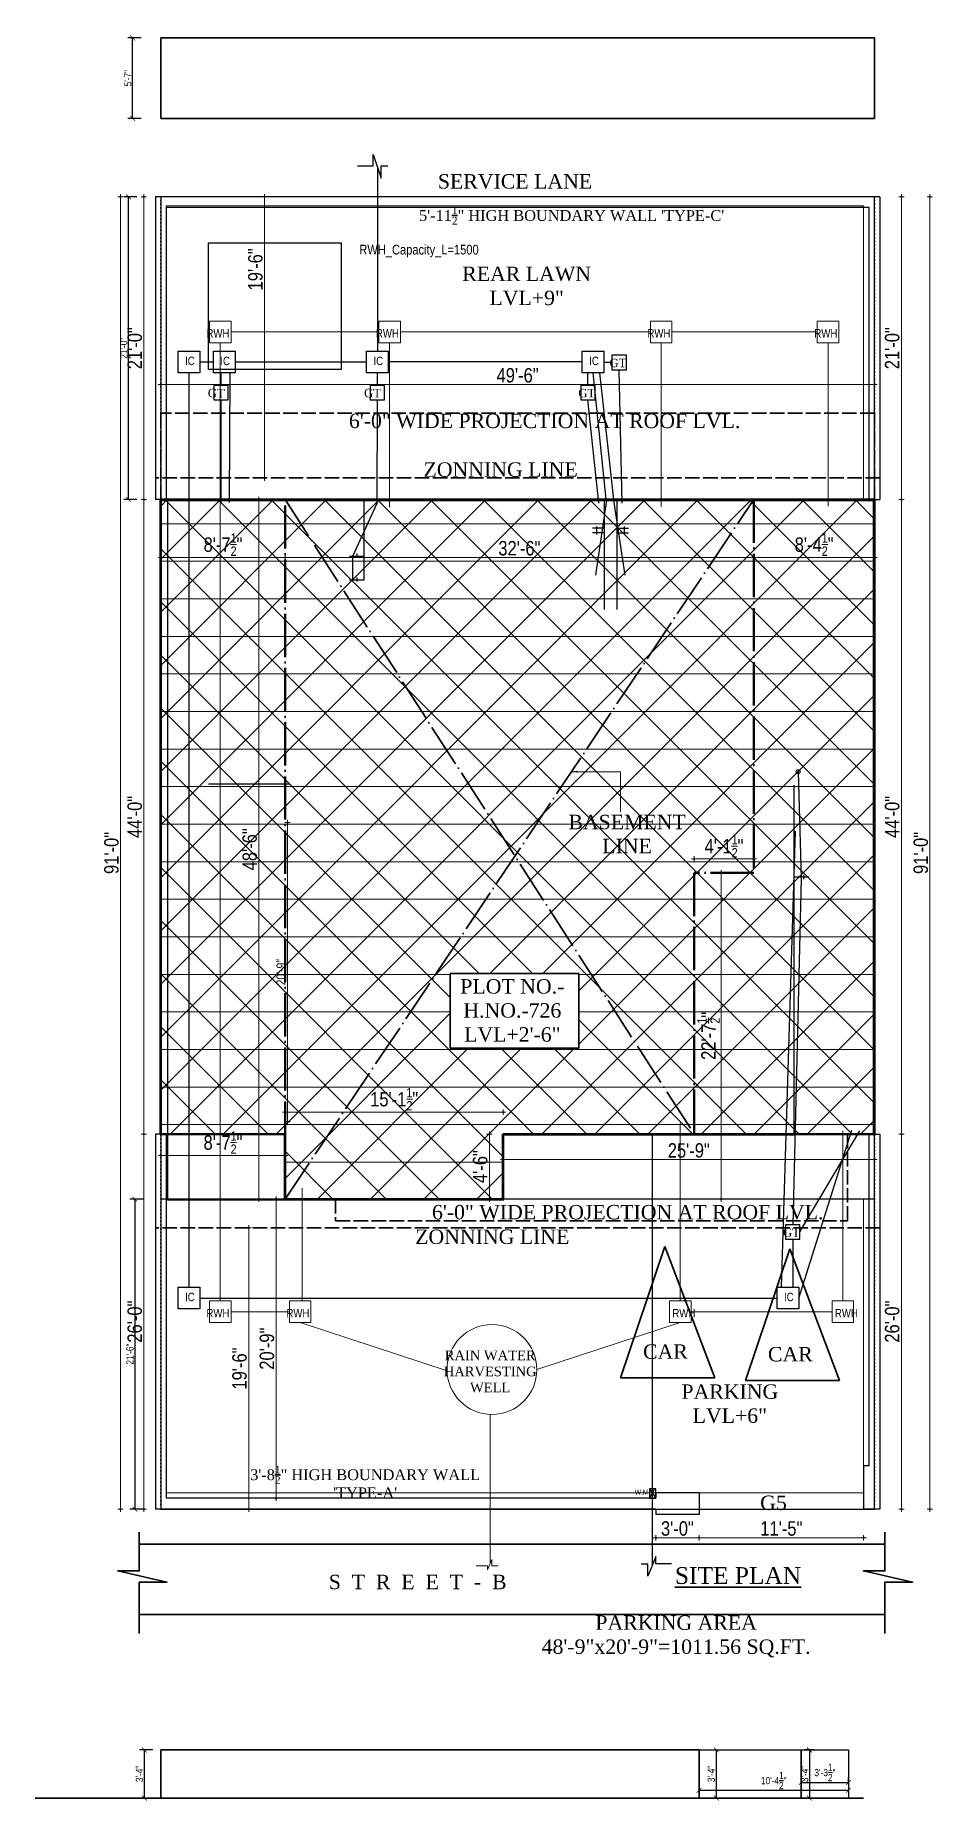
# Model space of a CAD drawing. Header units: feet. Extents: x 29269 to 32217, y -19918 to 20536.
# Drawn here: x 31471 to 32217, y -17451 to -15982 of the extents above; entities that cross this region are included whole.
import ezdxf

# ---------------------------------------------------------------- set-up
doc = ezdxf.new("R2010")
doc.units = ezdxf.units.FT
doc.header["$MEASUREMENT"] = 0
doc.header["$PDMODE"] = 2
for name, pattern in [('ACAD_ISO02W100', [15, 12, -3]), ('ACAD_ISO04W100', [30, 24, -3, 0, -3]), ('ACAD_ISO07W100', [3, 0, -3])]:
    doc.linetypes.add(name, pattern=pattern)
doc.layers.get('0').update_dxf_attribs({"lineweight": 30})
for name, color, linetype, plot in [('BLK_1_COVERED_AREA', 140, 'Continuous', False), ('BLK_1_LVL_0_BLDG_FOOT_PRINT', 1, 'Continuous', False), ('BLK_1_LVL_0_FRONT_SETBACK', 2, 'Continuous', False), ('BLK_1_LVL_0_REAR_SETBACK', 11, 'Continuous', False), ('COMPOUNDWALL', 4, 'Continuous', False), ('MAIN_GATE', 1, 'Continuous', False), ('PLOT_BOUNDARY', 70, 'Continuous', False), ('RWH', 4, 'Continuous', False)]:
    doc.layers.add(name, color=color, linetype=linetype, plot=plot)
for name, color, linetype, lineweight in [('D.DIM.', 191, 'Continuous', 5), ('DIM', 142, 'Continuous', 30), ('HATCH', 9, 'Continuous', 20), ('OPEN_PARKING', 7, 'Continuous', 0), ('plot line', 211, 'Continuous', 30), ('RWP', 220, 'Continuous', 30), ('STAIR', 82, 'Continuous', 30), ('TEXT', 150, 'Continuous', 30), ('WAII', 1, 'Continuous', 25), ('WALL', 10, 'Continuous', 30), ('WATER', 22, 'Continuous', 30), ('WICKET_GATE', 7, 'Continuous', 0)]:
    doc.layers.add(name, color=color, linetype=linetype, lineweight=lineweight)
doc.layers.add('P.HAELTH', color=221, linetype='Continuous')
doc.styles.add('25', font='arial.ttf', dxfattribs={"height": 125})
doc.styles.add('GURPREET', font='times.ttf')
doc.styles.add('ROMANS', font='arial.ttf', dxfattribs={"height": 8})
doc.styles.get("Standard").update_dxf_attribs({"font": 'ARIALN.TTF'})
doc.dimstyles.get("Standard").update_dxf_attribs({"dimtxt": 6, "dimasz": 4, "dimexe": 4, "dimexo": 4, "dimgap": 1, "dimtad": 1, "dimdec": 1, "dimzin": 3, "dimdsep": 46, "dimlunit": 4, "dimtxsty": 'Standard', "dimblk": 'ARCHTICK', "dimcen": 0.09, "dimadec": 0, "dimazin": 0, "dimtfac": 1.005, "dimtdec": 1, "dimtofl": 0, "dimtmove": 2, "dimatfit": 3, "dimfxl": 4, "dimfxlon": 1, "dimtolj": 1, "dimtzin": 0, "dimarcsym": 0})
doc.dimstyles.new('VINAY', dxfattribs={"dimtxt": 7.5, "dimasz": 0.5, "dimexe": 0.18, "dimexo": 0.0625, "dimgap": 1.5, "dimtad": 1, "dimdec": 1, "dimzin": 3, "dimdsep": 46, "dimlunit": 4, "dimtxsty": 'Standard', "dimblk": 'Dim Tick', "dimcen": 2, "dimse1": 1, "dimse2": 1, "dimclrd": 5, "dimclrt": 2, "dimadec": 0, "dimazin": 0, "dimtfac": 0.65, "dimtdec": 1, "dimtofl": 0, "dimtmove": 0, "dimatfit": 3, "dimfxl": 0.18, "dimtolj": 1, "dimtzin": 0, "dimlwd": 13, "dimarcsym": 0})

msp = doc.modelspace()

# ---------------------------------------------------------------- texts
at = {"layer": 'P.HAELTH', "char_height": 7, "width": 6.1186, "attachment_point": 9}
for s, insert in [('IC', (31603.24, -16256.85)), ('IC', (31632.6, -16256.85)), ('IC', (31760.06, -16256.85)), ('IC', (31939.62, -16256.85)), ('{\\fTimes New Roman|b0|i0|c0|p18;GT}', (31962.56, -16258.57)), ('{\\fTimes New Roman|b0|i0|c0|p18;GT}', (31628.26, -16283.63)), ('{\\fTimes New Roman|b0|i0|c0|p18;GT}', (31758.31, -16283.63)), ('{\\fTimes New Roman|b0|i0|c0|p18;GT}', (31936.61, -16283.63)), ('{\\fTimes New Roman|b0|i0|c0|p18;GT}', (32106.99, -16982.05)), ('IC', (31603.24, -17035.78)), ('IC', (32101.74, -17035.78))]:
    msp.add_mtext(s, dxfattribs=dict(at, insert=insert))
at = {"layer": 'RWH', "insert": (31740.28, -16156.64), "char_height": 8.0619, "attachment_point": 1}
msp.add_mtext_dynamic_manual_height_columns('RWH_Capacity_L=1500', width=1.3026, gutter_width=1.25, heights=[0], dxfattribs=at)
at = {"layer": 'RWP', "lineweight": 20, "char_height": 7, "width": 6.1186}
for insert, attachment_point in [((31613.02, -16233.8), 7), ((31754.06, -16233.8), 7), ((31980.02, -16233.8), 7), ((32118.98, -16233.8), 7), ((31613.02, -17049.15), 7), ((31679.56, -17049.15), 7), ((32019.93, -17049.15), 9), ((32155.2, -17049.15), 9)]:
    msp.add_mtext('RWH', dxfattribs=dict(at, insert=insert, attachment_point=attachment_point))
at = {"layer": 'RWP', "lineweight": 20, "insert": (31849.19, -17076.78), "char_height": 8, "width": 82.6032, "attachment_point": 2, "style": '25'}
msp.add_mtext('{\\fTimes New Roman|b0|i0|c0|p18;RAIN WATER HARVESTING WELL}', dxfattribs=at)
at = {"layer": 'TEXT', "style": 'GURPREET'}
for p in [(31789.15, -16349.69), (31782.22, -16988.04)]:
    msp.add_text(' ZONNING LINE', height=12, dxfattribs=at).set_placement(p)
at = {"layer": 'TEXT'}
for s, insert, char_height, width, attachment_point, style in [('{\\fTimes New Roman|b0|i0|c0|p18;SERVICE LANE}', (31869.85, -16097.85), 12, 196.6537, 2, 'ROMANS'), ('\\A1;{\\fTimes New Roman|b0|i0|c0|p18;\\W1;  5\'-11\\H0.7x;\\S1/2;\\H1.429x;" HIGH \\H0.9997x;BOUNDARY WALL \'TYPE-C\'}', (31913.56, -16124.7), 9, 284.0467, 2, 'ROMANS'), ('{\\fTimes New Roman|b0|i0|c0|p18;REAR LAWN\\PLVL+9"}', (31879.54, -16174.82), 12, 160.144, 2, 'ROMANS'), ('\\pi2.514;6\'-0" WIDE PROJECTION AT ROOF LVL.', (31729.08, -16297.16), 12, 343.8964, 1, 'GURPREET'), ('BASEMENT\\PLINE', (31963.11, -16630.94), 12, 47.3818, 2, 'GURPREET'), ('{\\fTimes New Roman|b0|i0|c0|p18;PLOT NO.-\\PH.NO.-726\\PLVL+2\'-6"}', (31867.61, -16767.72), 12, 122.2792, 2, 'ROMANS'), ('\\pi2.514;6\'-0" WIDE PROJECTION AT ROOF LVL.', (31798.23, -16955.61), 12, 343.8964, 1, 'GURPREET'), ('{\\fTimes New Roman|b0|i0|c0|p18;\\W1;CAR}', (31995.04, -17071.63), 12, 43.4589, 2, 'ROMANS'), ('{\\fTimes New Roman|b0|i0|c0|p18;\\W1;CAR}', (32099.01, -17073.8), 12, 43.4589, 2, 'ROMANS'), ('{\\fTimes New Roman|b0|i0|c0|p18;\\W1;PARKING\\PLVL+6"}', (32048.65, -17104.91), 12, 84.3761, 2, 'ROMANS'), ('\\A1;{\\fTimes New Roman|b0|i0|c0|p18;3\'-8\\H0.7x;\\S1/2;\\H1.429x;" HIGH BOUNDARY WALL \'TYPE-A\'}', (31745.13, -17172.52), 9, 217.9052, 2, 'ROMANS'), ('{\\fTimes New Roman|b0|i0|c0|p18;\\W1;G5}', (32084.97, -17197.45), 12, 27.7201, 2, 'ROMANS'), ('{\\fTimes New Roman|b0|i0|c0|p18;\\W1;\\LSITE PLAN}', (32055.46, -17256.97), 14, 146.6836, 2, 'ROMANS'), ('{\\fTimes New Roman|b0|i0|c0|p18;\\W1;S  T  R  E  E  T  -  B}', (31788.84, -17263.32), 12, 196.6537, 2, 'ROMANS'), ('{\\fTimes New Roman|b0|i0|c0|p18;PARKING AREA\\P48\'-9"x20\'-9"=1011.56 SQ.FT.}', (32003.95, -17297.15), 12, 251.4179, 2, 'ROMANS')]:
    msp.add_mtext(s, dxfattribs=dict(at, insert=insert, char_height=char_height, width=width, attachment_point=attachment_point, style=style))
at = {"layer": 'WATER', "lineweight": 25, "insert": (31975.2, -17192.62), "char_height": 4, "width": 37.1814, "attachment_point": 2}
msp.add_mtext('\\pt36;W.M', dxfattribs=at)

# ---------------------------------------------------------------- blocks, each defined once
blk = doc.blocks.new('Dim Tick')
blk.add_hatch(color=7).paths.add_polyline_path([(-1.01, 0, 1), (1.01, 0, 1)])
at = {"color": 7}
for p, q in [((0, 1.01), (0, 4.5)), ((-4.5, 0), (-1.01, 0)), ((1.01, 0), (4.5, 0)), ((0, -4.5), (0, -1.01))]:
    blk.add_line(p, q, dxfattribs=at)
blk.add_circle((0, 0), 1.01, dxfattribs=at)
blk = doc.blocks.new('*D158')
at = {"layer": 'D.DIM.', "color": 5, "lineweight": 13, "transparency": 16777216}
blk.add_line((31680.5, -16637.9), (31680.5, -16885.9), dxfattribs=at)
at = {"layer": 'Defpoints', "color": 0, "transparency": 16777216}
for p in [(31734.4, -16637.4), (31680.5, -16886.4), (31734.4, -16886.4)]:
    blk.add_point(p, dxfattribs=at)
at = {"layer": 'D.DIM.', "color": 5, "lineweight": 13, "transparency": 16777216, "xscale": 0.5, "yscale": 0.5, "zscale": 0.5}
for p, rotation in [((31680.5, -16637.4), 90), ((31680.5, -16886.4), 270)]:
    blk.add_blockref('Dim Tick', p, dxfattribs=dict(at, rotation=rotation))
at = {"layer": 'D.DIM.', "color": 2, "transparency": 16777216, "insert": (31675.1, -16761.9), "char_height": 7.5, "attachment_point": 5, "rotation": 90}
blk.add_mtext('\\A1;20\'-9"', dxfattribs=at)
blk = doc.blocks.new('*D399')
at = {"layer": 'D.DIM.', "color": 5, "lineweight": 13, "transparency": 16777216}
blk.add_line((32159.5, -17232.5), (32023.5, -17232.5), dxfattribs=at)
at = {"layer": 'Defpoints', "color": 0, "transparency": 16777216}
for p in [(32023, -17201.4), (32160, -17194.5), (32023, -17232.5)]:
    blk.add_point(p, dxfattribs=at)
at = {"layer": 'D.DIM.', "color": 5, "lineweight": 13, "transparency": 16777216, "xscale": 0.5, "yscale": 0.5, "zscale": 0.5, "rotation": 180}
blk.add_blockref('Dim Tick', (32023, -17232.5), dxfattribs=at)
at = {"layer": 'D.DIM.', "color": 5, "lineweight": 13, "transparency": 16777216, "xscale": 0.5, "yscale": 0.5, "zscale": 0.5}
blk.add_blockref('Dim Tick', (32160, -17232.5), dxfattribs=at)
at = {"layer": 'D.DIM.', "color": 2, "transparency": 16777216, "insert": (32091.5, -17224.9), "char_height": 12, "attachment_point": 5}
blk.add_mtext('\\A1;11\'-5"', dxfattribs=at)
blk = doc.blocks.new('*D400')
at = {"layer": 'D.DIM.', "color": 5, "lineweight": 13, "transparency": 16777216}
blk.add_line((32022.5, -17232.5), (31987.5, -17232.5), dxfattribs=at)
at = {"layer": 'Defpoints', "color": 0, "transparency": 16777216}
for p in [(32023, -17201.4), (31987, -17210.4), (31987, -17232.5)]:
    blk.add_point(p, dxfattribs=at)
at = {"layer": 'D.DIM.', "color": 5, "lineweight": 13, "transparency": 16777216, "xscale": 0.5, "yscale": 0.5, "zscale": 0.5, "rotation": 180}
blk.add_blockref('Dim Tick', (31987, -17232.5), dxfattribs=at)
at = {"layer": 'D.DIM.', "color": 5, "lineweight": 13, "transparency": 16777216, "xscale": 0.5, "yscale": 0.5, "zscale": 0.5}
blk.add_blockref('Dim Tick', (32023, -17232.5), dxfattribs=at)
at = {"layer": 'D.DIM.', "color": 2, "transparency": 16777216, "insert": (32005, -17224.9), "char_height": 12, "attachment_point": 5}
blk.add_mtext('\\A1;3\'-0"', dxfattribs=at)
blk = doc.blocks.new('*D406')
at = {"layer": 'D.DIM.', "color": 5, "lineweight": 13, "transparency": 16777216}
blk.add_line((31561, -17208.2), (31561, -16897.2), dxfattribs=at)
at = {"layer": 'Defpoints', "color": 0, "transparency": 16777216}
for p in [(31561, -16896.7), (31575, -16896.7), (31575, -17208.7)]:
    blk.add_point(p, dxfattribs=at)
at = {"layer": 'D.DIM.', "color": 5, "lineweight": 13, "transparency": 16777216, "xscale": 0.5, "yscale": 0.5, "zscale": 0.5}
for p, rotation in [((31561, -16896.7), 90), ((31561, -17208.7), 270)]:
    blk.add_blockref('Dim Tick', p, dxfattribs=dict(at, rotation=rotation))
at = {"layer": 'D.DIM.', "color": 2, "transparency": 16777216, "insert": (31553.4, -17052.7), "char_height": 12, "attachment_point": 5, "rotation": 90}
blk.add_mtext('\\A1;26\'-0"', dxfattribs=at)
blk = doc.blocks.new('*D407')
at = {"layer": 'D.DIM.', "color": 5, "lineweight": 13, "transparency": 16777216}
blk.add_line((31561, -16896.2), (31561, -16369.2), dxfattribs=at)
at = {"layer": 'Defpoints', "color": 0, "transparency": 16777216}
for p in [(31561, -16368.7), (31575, -16368.7), (31575, -16896.7)]:
    blk.add_point(p, dxfattribs=at)
at = {"layer": 'D.DIM.', "color": 5, "lineweight": 13, "transparency": 16777216, "xscale": 0.5, "yscale": 0.5, "zscale": 0.5}
for p, rotation in [((31561, -16368.7), 90), ((31561, -16896.7), 270)]:
    blk.add_blockref('Dim Tick', p, dxfattribs=dict(at, rotation=rotation))
at = {"layer": 'D.DIM.', "color": 2, "transparency": 16777216, "insert": (31553.4, -16632.7), "char_height": 12, "attachment_point": 5, "rotation": 90}
blk.add_mtext('\\A1;44\'-0"', dxfattribs=at)
blk = doc.blocks.new('*D408')
at = {"layer": 'D.DIM.', "color": 5, "lineweight": 13, "transparency": 16777216}
blk.add_line((31561, -16368.2), (31561, -16117.2), dxfattribs=at)
at = {"layer": 'Defpoints', "color": 0, "transparency": 16777216}
for p in [(31561, -16116.7), (31575, -16116.7), (31575, -16368.7)]:
    blk.add_point(p, dxfattribs=at)
at = {"layer": 'D.DIM.', "color": 5, "lineweight": 13, "transparency": 16777216, "xscale": 0.5, "yscale": 0.5, "zscale": 0.5}
for p, rotation in [((31561, -16116.7), 90), ((31561, -16368.7), 270)]:
    blk.add_blockref('Dim Tick', p, dxfattribs=dict(at, rotation=rotation))
at = {"layer": 'D.DIM.', "color": 2, "transparency": 16777216, "insert": (31553.4, -16242.7), "char_height": 12, "attachment_point": 5, "rotation": 90}
blk.add_mtext('\\A1;21\'-0"', dxfattribs=at)
blk = doc.blocks.new('*D401')
at = {"layer": 'D.DIM.', "color": 5, "lineweight": 13, "transparency": 16777216}
blk.add_line((31541.6, -16117.2), (31541.6, -17208.2), dxfattribs=at)
at = {"layer": 'Defpoints', "color": 0, "transparency": 16777216}
for p in [(31711.9, -16116.7), (31541.6, -17208.7), (31615.5, -17208.7)]:
    blk.add_point(p, dxfattribs=at)
at = {"layer": 'D.DIM.', "color": 5, "lineweight": 13, "transparency": 16777216, "xscale": 0.5, "yscale": 0.5, "zscale": 0.5}
for p, rotation in [((31541.6, -16116.7), 90), ((31541.6, -17208.7), 270)]:
    blk.add_blockref('Dim Tick', p, dxfattribs=dict(at, rotation=rotation))
at = {"layer": 'D.DIM.', "color": 2, "transparency": 16777216, "insert": (31534, -16662.7), "char_height": 12, "attachment_point": 5, "rotation": 90}
blk.add_mtext('\\A1;91\'-0"', dxfattribs=at)
blk = doc.blocks.new('*D409')
at = {"layer": 'D.DIM.', "color": 5, "lineweight": 13, "transparency": 16777216}
blk.add_line((31575.5, -16273), (32168.5, -16273), dxfattribs=at)
at = {"layer": 'Defpoints', "color": 0, "transparency": 16777216}
for p in [(32169, -16273), (31575, -16368.7), (32169, -16368.7)]:
    blk.add_point(p, dxfattribs=at)
at = {"layer": 'D.DIM.', "color": 5, "lineweight": 13, "transparency": 16777216, "xscale": 0.5, "yscale": 0.5, "zscale": 0.5, "rotation": 180}
blk.add_blockref('Dim Tick', (31575, -16273), dxfattribs=at)
at = {"layer": 'D.DIM.', "color": 5, "lineweight": 13, "transparency": 16777216, "xscale": 0.5, "yscale": 0.5, "zscale": 0.5}
blk.add_blockref('Dim Tick', (32169, -16273), dxfattribs=at)
at = {"layer": 'D.DIM.', "color": 2, "transparency": 16777216, "insert": (31872, -16265.3), "char_height": 12, "attachment_point": 5}
blk.add_mtext('\\A1;49\'-6"', dxfattribs=at)
blk = doc.blocks.new('*D410')
at = {"layer": 'D.DIM.', "color": 5, "lineweight": 13, "transparency": 16777216}
blk.add_line((32191.5, -17208.2), (32191.5, -16897.2), dxfattribs=at)
at = {"layer": 'Defpoints', "color": 0, "transparency": 16777216}
for p in [(32169, -16896.7), (32191.5, -16896.7), (31987, -17208.7)]:
    blk.add_point(p, dxfattribs=at)
at = {"layer": 'D.DIM.', "color": 5, "lineweight": 13, "transparency": 16777216, "xscale": 0.5, "yscale": 0.5, "zscale": 0.5}
for p, rotation in [((32191.5, -16896.7), 90), ((32191.5, -17208.7), 270)]:
    blk.add_blockref('Dim Tick', p, dxfattribs=dict(at, rotation=rotation))
at = {"layer": 'D.DIM.', "color": 2, "transparency": 16777216, "insert": (32183.8, -17052.7), "char_height": 12, "attachment_point": 5, "rotation": 90}
blk.add_mtext('\\A1;26\'-0"', dxfattribs=at)
blk = doc.blocks.new('*D411')
at = {"layer": 'D.DIM.', "color": 5, "lineweight": 13, "transparency": 16777216}
blk.add_line((32191.5, -16896.2), (32191.5, -16369.2), dxfattribs=at)
at = {"layer": 'Defpoints', "color": 0, "transparency": 16777216}
for p in [(32173.5, -16368.7), (32191.5, -16368.7), (32169, -16896.7)]:
    blk.add_point(p, dxfattribs=at)
at = {"layer": 'D.DIM.', "color": 5, "lineweight": 13, "transparency": 16777216, "xscale": 0.5, "yscale": 0.5, "zscale": 0.5}
for p, rotation in [((32191.5, -16368.7), 90), ((32191.5, -16896.7), 270)]:
    blk.add_blockref('Dim Tick', p, dxfattribs=dict(at, rotation=rotation))
at = {"layer": 'D.DIM.', "color": 2, "transparency": 16777216, "insert": (32183.8, -16632.7), "char_height": 12, "attachment_point": 5, "rotation": 90}
blk.add_mtext('\\A1;44\'-0"', dxfattribs=at)
blk = doc.blocks.new('*D412')
at = {"layer": 'D.DIM.', "color": 5, "lineweight": 13, "transparency": 16777216}
blk.add_line((32191.5, -16368.2), (32191.5, -16117.2), dxfattribs=at)
at = {"layer": 'Defpoints', "color": 0, "transparency": 16777216}
for p in [(32173.5, -16116.7), (32191.5, -16116.7), (32173.5, -16368.7)]:
    blk.add_point(p, dxfattribs=at)
at = {"layer": 'D.DIM.', "color": 5, "lineweight": 13, "transparency": 16777216, "xscale": 0.5, "yscale": 0.5, "zscale": 0.5}
for p, rotation in [((32191.5, -16116.7), 90), ((32191.5, -16368.7), 270)]:
    blk.add_blockref('Dim Tick', p, dxfattribs=dict(at, rotation=rotation))
at = {"layer": 'D.DIM.', "color": 2, "transparency": 16777216, "insert": (32183.8, -16242.7), "char_height": 12, "attachment_point": 5, "rotation": 90}
blk.add_mtext('\\A1;21\'-0"', dxfattribs=at)
blk = doc.blocks.new('*D402')
at = {"layer": 'D.DIM.', "color": 5, "lineweight": 13, "transparency": 16777216}
blk.add_line((32215.2, -17208.2), (32215.2, -16117.2), dxfattribs=at)
at = {"layer": 'Defpoints', "color": 0, "transparency": 16777216}
for p in [(32009.5, -16116.7), (32215.2, -16116.7), (31977.2, -17208.7)]:
    blk.add_point(p, dxfattribs=at)
at = {"layer": 'D.DIM.', "color": 5, "lineweight": 13, "transparency": 16777216, "xscale": 0.5, "yscale": 0.5, "zscale": 0.5}
for p, rotation in [((32215.2, -16116.7), 90), ((32215.2, -17208.7), 270)]:
    blk.add_blockref('Dim Tick', p, dxfattribs=dict(at, rotation=rotation))
at = {"layer": 'D.DIM.', "color": 2, "transparency": 16777216, "insert": (32207.6, -16662.7), "char_height": 12, "attachment_point": 5, "rotation": 90}
blk.add_mtext('\\A1;91\'-0"', dxfattribs=at)
blk = doc.blocks.new('*D413')
at = {"layer": 'D.DIM.', "color": 5, "lineweight": 13, "transparency": 16777216}
blk.add_line((31575.5, -16416.9), (31678, -16416.9), dxfattribs=at)
at = {"layer": 'Defpoints', "color": 0, "transparency": 16777216}
for p in [(31575, -16368.7), (31678.5, -16368.7), (31678.5, -16416.9)]:
    blk.add_point(p, dxfattribs=at)
at = {"layer": 'D.DIM.', "color": 5, "lineweight": 13, "transparency": 16777216, "xscale": 0.5, "yscale": 0.5, "zscale": 0.5, "rotation": 180}
blk.add_blockref('Dim Tick', (31575, -16416.9), dxfattribs=at)
at = {"layer": 'D.DIM.', "color": 5, "lineweight": 13, "transparency": 16777216, "xscale": 0.5, "yscale": 0.5, "zscale": 0.5}
blk.add_blockref('Dim Tick', (31678.5, -16416.9), dxfattribs=at)
at = {"layer": 'D.DIM.', "color": 2, "transparency": 16777216, "insert": (31626.8, -16406.1), "char_height": 12, "attachment_point": 5}
blk.add_mtext('\\A1;8\'-7{\\H0.650000x;\\S1/2;}"', dxfattribs=at)
blk = doc.blocks.new('*D414')
at = {"layer": 'D.DIM.', "color": 5, "lineweight": 13, "transparency": 16777216}
blk.add_line((31679, -16416.8), (32068, -16416.8), dxfattribs=at)
at = {"layer": 'Defpoints', "color": 0, "transparency": 16777216}
for p in [(31678.5, -16368.7), (32068.5, -16381.7), (32068.5, -16416.8)]:
    blk.add_point(p, dxfattribs=at)
at = {"layer": 'D.DIM.', "color": 5, "lineweight": 13, "transparency": 16777216, "xscale": 0.5, "yscale": 0.5, "zscale": 0.5, "rotation": 180}
blk.add_blockref('Dim Tick', (31678.5, -16416.8), dxfattribs=at)
at = {"layer": 'D.DIM.', "color": 5, "lineweight": 13, "transparency": 16777216, "xscale": 0.5, "yscale": 0.5, "zscale": 0.5}
blk.add_blockref('Dim Tick', (32068.5, -16416.8), dxfattribs=at)
at = {"layer": 'D.DIM.', "color": 2, "transparency": 16777216, "insert": (31873.5, -16409.2), "char_height": 12, "attachment_point": 5}
blk.add_mtext('\\A1;32\'-6"', dxfattribs=at)
blk = doc.blocks.new('*D415')
at = {"layer": 'D.DIM.', "color": 5, "lineweight": 13, "transparency": 16777216}
blk.add_line((32069, -16416.8), (32168.5, -16416.8), dxfattribs=at)
at = {"layer": 'Defpoints', "color": 0, "transparency": 16777216}
for p in [(32068.5, -16381.7), (32169, -16380.8), (32169, -16416.8)]:
    blk.add_point(p, dxfattribs=at)
at = {"layer": 'D.DIM.', "color": 5, "lineweight": 13, "transparency": 16777216, "xscale": 0.5, "yscale": 0.5, "zscale": 0.5, "rotation": 180}
blk.add_blockref('Dim Tick', (32068.5, -16416.8), dxfattribs=at)
at = {"layer": 'D.DIM.', "color": 5, "lineweight": 13, "transparency": 16777216, "xscale": 0.5, "yscale": 0.5, "zscale": 0.5}
blk.add_blockref('Dim Tick', (32169, -16416.8), dxfattribs=at)
at = {"layer": 'D.DIM.', "color": 2, "transparency": 16777216, "insert": (32118.8, -16406.1), "char_height": 12, "attachment_point": 5}
blk.add_mtext('\\A1;8\'-4{\\H0.650000x;\\S1/2;}"', dxfattribs=at)
blk = doc.blocks.new('*D416')
at = {"layer": 'D.DIM.', "color": 5, "lineweight": 13, "transparency": 16777216}
blk.add_line((31656.7, -16369.2), (31656.7, -16950.2), dxfattribs=at)
at = {"layer": 'Defpoints', "color": 0, "transparency": 16777216}
for p in [(31678.5, -16368.7), (31656.7, -16950.7), (31678.5, -16950.7)]:
    blk.add_point(p, dxfattribs=at)
at = {"layer": 'D.DIM.', "color": 5, "lineweight": 13, "transparency": 16777216, "xscale": 0.5, "yscale": 0.5, "zscale": 0.5}
for p, rotation in [((31656.7, -16368.7), 90), ((31656.7, -16950.7), 270)]:
    blk.add_blockref('Dim Tick', p, dxfattribs=dict(at, rotation=rotation))
at = {"layer": 'D.DIM.', "color": 2, "transparency": 16777216, "insert": (31649.1, -16659.7), "char_height": 12, "attachment_point": 5, "rotation": 90}
blk.add_mtext('\\A1;48\'-6"', dxfattribs=at)
blk = doc.blocks.new('*D403')
at = {"layer": 'D.DIM.', "color": 5, "lineweight": 13, "transparency": 16777216}
blk.add_line((31575.5, -16914.4), (31678, -16914.4), dxfattribs=at)
at = {"layer": 'Defpoints', "color": 0, "transparency": 16777216}
for p in [(31575, -16896.7), (31678.5, -16896.7), (31678.5, -16914.4)]:
    blk.add_point(p, dxfattribs=at)
at = {"layer": 'D.DIM.', "color": 5, "lineweight": 13, "transparency": 16777216, "xscale": 0.5, "yscale": 0.5, "zscale": 0.5, "rotation": 180}
blk.add_blockref('Dim Tick', (31575, -16914.4), dxfattribs=at)
at = {"layer": 'D.DIM.', "color": 5, "lineweight": 13, "transparency": 16777216, "xscale": 0.5, "yscale": 0.5, "zscale": 0.5}
blk.add_blockref('Dim Tick', (31678.5, -16914.4), dxfattribs=at)
at = {"layer": 'D.DIM.', "color": 2, "transparency": 16777216, "insert": (31626.8, -16903.7), "char_height": 12, "attachment_point": 5}
blk.add_mtext('\\A1;8\'-7{\\H0.650000x;\\S1/2;}"', dxfattribs=at)
blk = doc.blocks.new('*D417')
at = {"layer": 'D.DIM.', "color": 5, "lineweight": 13, "transparency": 16777216}
blk.add_line((31848.5, -16897.2), (31848.5, -16950.2), dxfattribs=at)
at = {"layer": 'Defpoints', "color": 0, "transparency": 16777216}
for p in [(31860, -16896.7), (31848.5, -16950.7), (31860, -16950.7)]:
    blk.add_point(p, dxfattribs=at)
at = {"layer": 'D.DIM.', "color": 5, "lineweight": 13, "transparency": 16777216, "xscale": 0.5, "yscale": 0.5, "zscale": 0.5}
for p, rotation in [((31848.5, -16896.7), 90), ((31848.5, -16950.7), 270)]:
    blk.add_blockref('Dim Tick', p, dxfattribs=dict(at, rotation=rotation))
at = {"layer": 'D.DIM.', "color": 2, "transparency": 16777216, "insert": (31840.9, -16923.7), "char_height": 12, "attachment_point": 5, "rotation": 90}
blk.add_mtext('\\A1;4\'-6"', dxfattribs=at)
blk = doc.blocks.new('*D418')
at = {"layer": 'D.DIM.', "color": 5, "lineweight": 13, "transparency": 16777216}
blk.add_line((31860.5, -16917.9), (32168.5, -16917.9), dxfattribs=at)
at = {"layer": 'Defpoints', "color": 0, "transparency": 16777216}
for p in [(31860, -16896.7), (32169, -16896.7), (32169, -16917.9)]:
    blk.add_point(p, dxfattribs=at)
at = {"layer": 'D.DIM.', "color": 5, "lineweight": 13, "transparency": 16777216, "xscale": 0.5, "yscale": 0.5, "zscale": 0.5, "rotation": 180}
blk.add_blockref('Dim Tick', (31860, -16917.9), dxfattribs=at)
at = {"layer": 'D.DIM.', "color": 5, "lineweight": 13, "transparency": 16777216, "xscale": 0.5, "yscale": 0.5, "zscale": 0.5}
blk.add_blockref('Dim Tick', (32169, -16917.9), dxfattribs=at)
at = {"layer": 'D.DIM.', "color": 2, "transparency": 16777216, "insert": (32014.5, -16910.3), "char_height": 12, "attachment_point": 5}
blk.add_mtext('\\A1;25\'-9"', dxfattribs=at)
blk = doc.blocks.new('*D419')
at = {"layer": 'D.DIM.', "color": 5, "lineweight": 13, "transparency": 16777216}
blk.add_line((31859.5, -16878.3), (31679, -16878.3), dxfattribs=at)
at = {"layer": 'Defpoints', "color": 0, "transparency": 16777216}
for p in [(31678.5, -16368.7), (31678.5, -16878.3), (31860, -16896.7)]:
    blk.add_point(p, dxfattribs=at)
at = {"layer": 'D.DIM.', "color": 5, "lineweight": 13, "transparency": 16777216, "xscale": 0.5, "yscale": 0.5, "zscale": 0.5, "rotation": 180}
blk.add_blockref('Dim Tick', (31678.5, -16878.3), dxfattribs=at)
at = {"layer": 'D.DIM.', "color": 5, "lineweight": 13, "transparency": 16777216, "xscale": 0.5, "yscale": 0.5, "zscale": 0.5}
blk.add_blockref('Dim Tick', (31860, -16878.3), dxfattribs=at)
at = {"layer": 'D.DIM.', "color": 2, "transparency": 16777216, "insert": (31769.3, -16867.6), "char_height": 12, "attachment_point": 5}
blk.add_mtext('\\A1;15\'-1{\\H0.650000x;\\S1/2;}"', dxfattribs=at)
blk = doc.blocks.new('*D420')
at = {"layer": 'D.DIM.', "color": 5, "lineweight": 13, "transparency": 16777216}
blk.add_line((32041.5, -16679.7), (32041.5, -16950.2), dxfattribs=at)
at = {"layer": 'Defpoints', "color": 0, "transparency": 16777216}
for p in [(32019, -16679.2), (31860, -16950.7), (32041.5, -16950.7)]:
    blk.add_point(p, dxfattribs=at)
at = {"layer": 'D.DIM.', "color": 5, "lineweight": 13, "transparency": 16777216, "xscale": 0.5, "yscale": 0.5, "zscale": 0.5}
for p, rotation in [((32041.5, -16679.2), 90), ((32041.5, -16950.7), 270)]:
    blk.add_blockref('Dim Tick', p, dxfattribs=dict(at, rotation=rotation))
at = {"layer": 'D.DIM.', "color": 2, "transparency": 16777216, "insert": (32030.9, -16814.9), "char_height": 12, "attachment_point": 5, "rotation": 90}
blk.add_mtext('\\A1;22\'-7{\\H0.650000x;\\S1/2;}"', dxfattribs=at)
blk = doc.blocks.new('*D421')
at = {"layer": 'D.DIM.', "color": 5, "lineweight": 13, "transparency": 16777216}
blk.add_line((32019.5, -16667.7), (32068, -16667.7), dxfattribs=at)
at = {"layer": 'Defpoints', "color": 0, "transparency": 16777216}
for p in [(32068.5, -16667.7), (32019, -16679.2), (32068.5, -16679.2)]:
    blk.add_point(p, dxfattribs=at)
at = {"layer": 'D.DIM.', "color": 5, "lineweight": 13, "transparency": 16777216, "xscale": 0.5, "yscale": 0.5, "zscale": 0.5, "rotation": 180}
blk.add_blockref('Dim Tick', (32019, -16667.7), dxfattribs=at)
at = {"layer": 'D.DIM.', "color": 5, "lineweight": 13, "transparency": 16777216, "xscale": 0.5, "yscale": 0.5, "zscale": 0.5}
blk.add_blockref('Dim Tick', (32068.5, -16667.7), dxfattribs=at)
at = {"layer": 'D.DIM.', "color": 2, "transparency": 16777216, "insert": (32043.8, -16657.1), "char_height": 12, "attachment_point": 5}
blk.add_mtext('\\A1;4\'-1{\\H0.650000x;\\S1/2;}"', dxfattribs=at)
blk = doc.blocks.new('*D404')
at = {"layer": 'D.DIM.', "color": 5, "lineweight": 13, "transparency": 16777216}
blk.add_line((31648.2, -16975.2), (31648.2, -17208.2), dxfattribs=at)
at = {"layer": 'Defpoints', "color": 0, "transparency": 16777216}
for p in [(31644.7, -16974.7), (31644.7, -17208.7), (31648.2, -17208.7)]:
    blk.add_point(p, dxfattribs=at)
at = {"layer": 'D.DIM.', "color": 5, "lineweight": 13, "transparency": 16777216, "xscale": 0.5, "yscale": 0.5, "zscale": 0.5}
for p, rotation in [((31648.2, -16974.7), 90), ((31648.2, -17208.7), 270)]:
    blk.add_blockref('Dim Tick', p, dxfattribs=dict(at, rotation=rotation))
at = {"layer": 'D.DIM.', "color": 2, "transparency": 16777216, "insert": (31640.6, -17091.7), "char_height": 12, "attachment_point": 5, "rotation": 90}
blk.add_mtext('\\A1;19\'-6"', dxfattribs=at)
blk = doc.blocks.new('*D405')
at = {"layer": 'D.DIM.', "color": 5, "lineweight": 13, "transparency": 16777216}
blk.add_line((31661.4, -16350.2), (31661.4, -16117.2), dxfattribs=at)
at = {"layer": 'Defpoints', "color": 0, "transparency": 16777216}
for p in [(31661.4, -16116.7), (31684.2, -16116.7), (31684.2, -16350.7)]:
    blk.add_point(p, dxfattribs=at)
at = {"layer": 'D.DIM.', "color": 5, "lineweight": 13, "transparency": 16777216, "xscale": 0.5, "yscale": 0.5, "zscale": 0.5}
for p, rotation in [((31661.4, -16116.7), 90), ((31661.4, -16350.7), 270)]:
    blk.add_blockref('Dim Tick', p, dxfattribs=dict(at, rotation=rotation))
at = {"layer": 'D.DIM.', "color": 2, "transparency": 16777216, "insert": (31653.8, -16177.1), "char_height": 12, "attachment_point": 5, "rotation": 90}
blk.add_mtext('\\A1;19\'-6"', dxfattribs=at)
blk = doc.blocks.new('*D422')
at = {"layer": 'D.DIM.', "color": 5, "lineweight": 13, "transparency": 16777216}
blk.add_line((31671, -16951.2), (31671, -17199.2), dxfattribs=at)
at = {"layer": 'Defpoints', "color": 0, "transparency": 16777216}
for p in [(31707.4, -16950.7), (31671, -17199.7), (31707.4, -17199.7)]:
    blk.add_point(p, dxfattribs=at)
at = {"layer": 'D.DIM.', "color": 5, "lineweight": 13, "transparency": 16777216, "xscale": 0.5, "yscale": 0.5, "zscale": 0.5}
for p, rotation in [((31671, -16950.7), 90), ((31671, -17199.7), 270)]:
    blk.add_blockref('Dim Tick', p, dxfattribs=dict(at, rotation=rotation))
at = {"layer": 'D.DIM.', "color": 2, "transparency": 16777216, "insert": (31663.4, -17075.2), "char_height": 12, "attachment_point": 5, "rotation": 90}
blk.add_mtext('\\A1;20\'-9"', dxfattribs=at)
blk = doc.blocks.new('_ArchTick')
at = {"color": 0, "linetype": 'ByBlock', "const_width": 0.15}
blk.add_lwpolyline([(-0.5, -0.5), (0.5, 0.5)], dxfattribs=at)
blk = doc.blocks.new('*D453')
at = {"layer": 'BLK_1_LVL_0_REAR_SETBACK', "color": 0, "lineweight": -2, "transparency": 16777216}
for p, q in [((31555.2, -16116.7), (31544.2, -16116.7)), ((31548.2, -16368.7), (31548.2, -16116.7)), ((31555.2, -16368.7), (31544.2, -16368.7))]:
    blk.add_line(p, q, dxfattribs=at)
at = {"layer": 'Defpoints', "color": 0, "transparency": 16777216}
for p in [(31548.2, -16116.7), (31575, -16116.7), (31574.3, -16368.7)]:
    blk.add_point(p, dxfattribs=at)
at = {"layer": 'BLK_1_LVL_0_REAR_SETBACK', "color": 0, "lineweight": -2, "transparency": 16777216, "xscale": 4, "yscale": 4, "zscale": 4}
for p, rotation in [((31548.2, -16116.7), 90), ((31548.2, -16368.7), 270)]:
    blk.add_blockref('_ArchTick', p, dxfattribs=dict(at, rotation=rotation))
at = {"layer": 'BLK_1_LVL_0_REAR_SETBACK', "color": 0, "transparency": 16777216, "insert": (31544.2, -16242.7), "char_height": 6, "attachment_point": 5, "rotation": 90}
blk.add_mtext('\\A1;21\'-0"', dxfattribs=at)
blk = doc.blocks.new('*D454')
at = {"layer": 'BLK_1_LVL_0_FRONT_SETBACK', "color": 0, "lineweight": -2, "transparency": 16777216}
for p, q in [((31560.4, -16950.7), (31549.4, -16950.7)), ((31553.4, -16950.7), (31553.4, -17208.7)), ((31560.4, -17208.7), (31549.4, -17208.7))]:
    blk.add_line(p, q, dxfattribs=at)
at = {"layer": 'Defpoints', "color": 0, "transparency": 16777216}
for p in [(31575, -16950.7), (31553.4, -17208.7), (31575, -17208.7)]:
    blk.add_point(p, dxfattribs=at)
at = {"layer": 'BLK_1_LVL_0_FRONT_SETBACK', "color": 0, "lineweight": -2, "transparency": 16777216, "xscale": 4, "yscale": 4, "zscale": 4}
for p, rotation in [((31553.4, -16950.7), 90), ((31553.4, -17208.7), 270)]:
    blk.add_blockref('_ArchTick', p, dxfattribs=dict(at, rotation=rotation))
at = {"layer": 'BLK_1_LVL_0_FRONT_SETBACK', "color": 0, "transparency": 16777216, "insert": (31549.4, -17079.7), "char_height": 6, "attachment_point": 5, "rotation": 90}
blk.add_mtext('\\A1;21\'-6"', dxfattribs=at)
blk = doc.blocks.new('*D477')
at = {"layer": 'COMPOUNDWALL', "color": 0, "lineweight": -2, "transparency": 16777216}
for p, q in [((31558.6, -15984.5), (31547.6, -15984.5)), ((31551.6, -16051.5), (31551.6, -15984.5)), ((31558.6, -16051.5), (31547.6, -16051.5))]:
    blk.add_line(p, q, dxfattribs=at)
at = {"layer": 'Defpoints', "color": 0, "transparency": 16777216}
for p in [(31551.6, -15984.5), (31575, -15984.5), (31575, -16051.5)]:
    blk.add_point(p, dxfattribs=at)
at = {"layer": 'COMPOUNDWALL', "color": 0, "lineweight": -2, "transparency": 16777216, "xscale": 4, "yscale": 4, "zscale": 4}
for p, rotation in [((31551.6, -15984.5), 90), ((31551.6, -16051.5), 270)]:
    blk.add_blockref('_ArchTick', p, dxfattribs=dict(at, rotation=rotation))
at = {"layer": 'COMPOUNDWALL', "color": 0, "transparency": 16777216, "insert": (31547.6, -16018), "char_height": 6, "attachment_point": 5, "rotation": 90}
blk.add_mtext('\\A1;5\'-7"', dxfattribs=at)
blk = doc.blocks.new('*D478')
at = {"layer": 'COMPOUNDWALL', "color": 0, "lineweight": -2, "transparency": 16777216}
for p, q in [((31568.4, -17409.1), (31557.4, -17409.1)), ((31561.4, -17449.1), (31561.4, -17409.1)), ((31568.4, -17449.1), (31557.4, -17449.1))]:
    blk.add_line(p, q, dxfattribs=at)
at = {"layer": 'Defpoints', "color": 0, "transparency": 16777216}
for p in [(31561.4, -17409.1), (31575, -17409.1), (31575, -17449.1)]:
    blk.add_point(p, dxfattribs=at)
at = {"layer": 'COMPOUNDWALL', "color": 0, "lineweight": -2, "transparency": 16777216, "xscale": 4, "yscale": 4, "zscale": 4}
for p, rotation in [((31561.4, -17409.1), 90), ((31561.4, -17449.1), 270)]:
    blk.add_blockref('_ArchTick', p, dxfattribs=dict(at, rotation=rotation))
at = {"layer": 'COMPOUNDWALL', "color": 0, "transparency": 16777216, "insert": (31557.3, -17429.1), "char_height": 6, "attachment_point": 5, "rotation": 90}
blk.add_mtext('\\A1;3\'-4"', dxfattribs=at)
blk = doc.blocks.new('*D847')
at = {"layer": 'Defpoints', "color": 0, "transparency": 16777216}
for p in [(32037.3, -17409.1, 0), (32037.3, -17449.1, 0), (32037.3, -17449.1)]:
    blk.add_point(p, dxfattribs=at)
at = {"layer": 'MAIN_GATE', "color": 0, "lineweight": -2, "transparency": 16777216}
for p, q in [((32037.3, -17409.1), (32041.3, -17409.1)), ((32037.3, -17409.1), (32037.3, -17449.1)), ((32037.3, -17449.1), (32041.3, -17449.1))]:
    blk.add_line(p, q, dxfattribs=at)
at = {"layer": 'MAIN_GATE', "color": 0, "lineweight": -2, "transparency": 16777216, "xscale": 4, "yscale": 4, "zscale": 4}
for p, rotation in [((32037.3, -17409.1), 90), ((32037.3, -17449.1), 270)]:
    blk.add_blockref('_ArchTick', p, dxfattribs=dict(at, rotation=rotation))
at = {"layer": 'MAIN_GATE', "color": 0, "transparency": 16777216, "insert": (32033.2, -17429.1), "char_height": 6, "attachment_point": 5, "rotation": 90}
blk.add_mtext('\\A1;3\'-4"', dxfattribs=at)
blk = doc.blocks.new('*D848')
at = {"layer": 'Defpoints', "color": 0, "transparency": 16777216}
for p in [(32023, -17433.7, 0), (32147.4, -17433.7, 0), (32147.4, -17442.7)]:
    blk.add_point(p, dxfattribs=at)
at = {"layer": 'MAIN_GATE', "color": 0, "lineweight": -2, "transparency": 16777216}
for p, q in [((32023, -17438.7), (32023, -17446.7)), ((32023, -17442.7), (32147.4, -17442.7)), ((32147.4, -17438.7), (32147.4, -17446.7))]:
    blk.add_line(p, q, dxfattribs=at)
at = {"layer": 'MAIN_GATE', "color": 0, "lineweight": -2, "transparency": 16777216, "xscale": 4, "yscale": 4, "zscale": 4, "rotation": 180}
blk.add_blockref('_ArchTick', (32023, -17442.7), dxfattribs=at)
at = {"layer": 'MAIN_GATE', "color": 0, "lineweight": -2, "transparency": 16777216, "xscale": 4, "yscale": 4, "zscale": 4}
blk.add_blockref('_ArchTick', (32147.4, -17442.7), dxfattribs=at)
at = {"layer": 'MAIN_GATE', "color": 0, "transparency": 16777216, "insert": (32085.2, -17434.6), "char_height": 6, "attachment_point": 5}
blk.add_mtext('\\A1;10\'-4{\\H1.005x;\\S1/2;}"', dxfattribs=at)
blk = doc.blocks.new('*D845')
at = {"layer": 'Defpoints', "color": 0, "transparency": 16777216}
for p in [(32108.1, -17436.1), (32147.4, -17436.1), (32147.4, -17436.1)]:
    blk.add_point(p, dxfattribs=at)
at = {"layer": 'WICKET_GATE', "color": 0, "lineweight": -2, "transparency": 16777216}
for p, q in [((32108.1, -17436.1), (32108.1, -17432.1)), ((32108.1, -17436.1), (32147.4, -17436.1)), ((32147.4, -17436.1), (32147.4, -17432.1))]:
    blk.add_line(p, q, dxfattribs=at)
at = {"layer": 'WICKET_GATE', "color": 0, "lineweight": -2, "transparency": 16777216, "xscale": 4, "yscale": 4, "zscale": 4, "rotation": 180}
blk.add_blockref('_ArchTick', (32108.1, -17436.1), dxfattribs=at)
at = {"layer": 'WICKET_GATE', "color": 0, "lineweight": -2, "transparency": 16777216, "xscale": 4, "yscale": 4, "zscale": 4}
blk.add_blockref('_ArchTick', (32147.4, -17436.1), dxfattribs=at)
at = {"layer": 'WICKET_GATE', "color": 0, "transparency": 16777216, "insert": (32127.8, -17427.9), "char_height": 6, "attachment_point": 5}
blk.add_mtext('\\A1;3\'-3{\\H1.005x;\\S1/2;}"', dxfattribs=at)
blk = doc.blocks.new('*D846')
at = {"layer": 'Defpoints', "color": 0, "transparency": 16777216}
for p in [(32145.2, -17409.1), (32114.9, -17449.1), (32145.2, -17449.1)]:
    blk.add_point(p, dxfattribs=at)
at = {"layer": 'WICKET_GATE', "color": 0, "lineweight": -2, "transparency": 16777216}
for p, q in [((32118.9, -17409.1), (32110.9, -17409.1)), ((32114.9, -17409.1), (32114.9, -17449.1)), ((32118.9, -17449.1), (32110.9, -17449.1))]:
    blk.add_line(p, q, dxfattribs=at)
at = {"layer": 'WICKET_GATE', "color": 0, "lineweight": -2, "transparency": 16777216, "xscale": 4, "yscale": 4, "zscale": 4}
for p, rotation in [((32114.9, -17409.1), 90), ((32114.9, -17449.1), 270)]:
    blk.add_blockref('_ArchTick', p, dxfattribs=dict(at, rotation=rotation))
at = {"layer": 'WICKET_GATE', "color": 0, "transparency": 16777216, "insert": (32110.9, -17429.1), "char_height": 6, "attachment_point": 5, "rotation": 90}
blk.add_mtext('\\A1;3\'-4"', dxfattribs=at)

# ---------------------------------------------------------------- dimensions: what is measured, and where the dimension line sits
at = {"layer": 'BLK_1_LVL_0_FRONT_SETBACK', "color": 2}
dim = msp.add_linear_dim(base=(31553.44, -17208.69), p1=(31575.02, -16950.69), p2=(31575.02, -17208.69), angle=90, dimstyle='Standard', override={"dimfxl": 7}, dxfattribs=at)
dim.commit()
dim.dimension.update_dxf_attribs({"geometry": '*D454', "text_midpoint": (31549.38, -17079.69)})
at = {"layer": 'BLK_1_LVL_0_REAR_SETBACK', "color": 2}
dim = msp.add_linear_dim(base=(31548.22, -16116.69), p1=(31574.34, -16368.69), p2=(31575.02, -16116.69), angle=90, dimstyle='Standard', override={"dimfxl": 7}, dxfattribs=at)
dim.commit()
dim.dimension.update_dxf_attribs({"geometry": '*D453', "text_midpoint": (31544.15, -16242.69)})
at = {"layer": 'COMPOUNDWALL', "color": 2}
dim = msp.add_linear_dim(base=(31551.63, -15984.53), p1=(31575.02, -16051.53), p2=(31575.02, -15984.53), angle=90, dimstyle='Standard', override={"dimfxl": 7}, dxfattribs=at)
dim.commit()
dim.dimension.update_dxf_attribs({"geometry": '*D477', "text_midpoint": (31547.58, -16018.03)})
at = {"layer": 'COMPOUNDWALL', "color": 1}
dim = msp.add_linear_dim(base=(31561.4, -17409.12), p1=(31575.02, -17449.12), p2=(31575.02, -17409.12), angle=90, dimstyle='Standard', override={"dimfxl": 7}, dxfattribs=at)
dim.commit()
dim.dimension.update_dxf_attribs({"geometry": '*D478', "text_midpoint": (31557.34, -17429.12)})
at = {"layer": 'D.DIM.', "color": 2}
for base, p1, p2, picture, middle in [((31541.62, -17208.69), (31711.91, -16116.69), (31615.52, -17208.69), '*D401', (31533.99, -16662.69)), ((31561.05, -16116.69), (31575.02, -16368.69), (31575.02, -16116.69), '*D408', (31553.42, -16242.69)), ((32215.23, -16116.69), (31977.22, -17208.69), (32009.51, -16116.69), '*D402', (32207.61, -16662.69)), ((32191.47, -16116.69), (32173.52, -16368.69), (32173.52, -16116.69), '*D412', (32183.85, -16242.69)), ((31561.05, -16368.69), (31575.02, -16896.69), (31575.02, -16368.69), '*D407', (31553.42, -16632.69)), ((31656.73, -16950.69), (31678.52, -16368.69), (31678.52, -16950.69), '*D416', (31649.11, -16659.69)), ((32191.47, -16368.69), (32169.02, -16896.69), (32173.52, -16368.69), '*D411', (32183.85, -16632.69)), ((32041.51, -16950.69), (32019.02, -16679.19), (31860.02, -16950.69), '*D420', (32030.87, -16814.94)), ((31561.05, -16896.69), (31575.02, -17208.69), (31575.02, -16896.69), '*D406', (31553.42, -17052.69)), ((31848.53, -16950.69), (31860.02, -16896.69), (31860.02, -16950.69), '*D417', (31840.91, -16923.69)), ((32191.47, -16896.69), (31987.02, -17208.69), (32169.02, -16896.69), '*D410', (32183.85, -17052.69)), ((31671.01, -17199.69), (31707.44, -16950.69), (31707.44, -17199.69), '*D422', (31663.39, -17075.19)), ((31648.2, -17208.69), (31644.65, -16974.69), (31644.65, -17208.69), '*D404', (31640.58, -17091.69))]:
    dim = msp.add_linear_dim(base=base, p1=p1, p2=p2, angle=90, dimstyle='VINAY', override={"dimtxt": 12}, dxfattribs=at)
    dim.commit()
    dim.dimension.update_dxf_attribs({"geometry": picture, "text_midpoint": middle})
dim = msp.add_linear_dim(base=(31661.44, -16116.69), p1=(31684.22, -16350.69), p2=(31684.22, -16116.69), angle=90, dimstyle='VINAY', override={"dimtxt": 12}, dxfattribs=at)
dim.commit()
dim.dimension.update_dxf_attribs({"geometry": '*D405', "text_midpoint": (31661.44, -16177.12), "dimtype": 160})
for base, p1, p2, picture, middle in [((32169.02, -16272.96), (31575.02, -16368.69), (32169.02, -16368.69), '*D409', (31872.02, -16265.33)), ((31678.52, -16416.86), (31575.02, -16368.69), (31678.52, -16368.69), '*D413', (31626.77, -16406.13)), ((32068.52, -16416.82), (31678.52, -16368.69), (32068.52, -16381.65), '*D414', (31873.52, -16409.19)), ((31678.52, -16878.32), (31860.02, -16896.69), (31678.52, -16368.69), '*D419', (31769.27, -16867.58)), ((32169.02, -16416.82), (32068.52, -16381.65), (32169.02, -16380.81), '*D415', (32118.77, -16406.09)), ((32068.52, -16667.69), (32019.02, -16679.19), (32068.52, -16679.19), '*D421', (32043.77, -16657.06)), ((31678.52, -16914.42), (31575.02, -16896.69), (31678.52, -16896.69), '*D403', (31626.77, -16903.69)), ((32169.02, -16917.92), (31860.02, -16896.69), (32169.02, -16896.69), '*D418', (32014.52, -16910.29)), ((31987.02, -17232.48), (32023.02, -17201.41), (31987.02, -17210.41), '*D400', (32005.02, -17224.85)), ((32023.02, -17232.48), (32160.02, -17194.51), (32023.02, -17201.41), '*D399', (32091.52, -17224.85))]:
    dim = msp.add_linear_dim(base=base, p1=p1, p2=p2, dimstyle='VINAY', override={"dimtxt": 12}, dxfattribs=at)
    dim.commit()
    dim.dimension.update_dxf_attribs({"geometry": picture, "text_midpoint": middle})
dim = msp.add_linear_dim(base=(31680.47, -16886.38), p1=(31734.37, -16637.38), p2=(31734.37, -16886.38), angle=90, dimstyle='VINAY', dxfattribs=at)
dim.commit()
dim.dimension.update_dxf_attribs({"geometry": '*D158', "text_midpoint": (31675.14, -16761.88)})
at = {"layer": 'MAIN_GATE', "color": 1}
dim = msp.add_linear_dim(base=(32037.26, -17449.12, 0), p1=(32037.26, -17409.12), p2=(32037.26, -17449.12), angle=90, dimstyle='Standard', dxfattribs=at)
dim.commit()
dim.dimension.update_dxf_attribs({"geometry": '*D847', "text_midpoint": (32033.2, -17429.12, 0)})
at = {"layer": 'MAIN_GATE', "color": 2}
dim = msp.add_linear_dim(base=(32147.44, -17442.7, 0), p1=(32023.02, -17433.73), p2=(32147.44, -17433.73), dimstyle='Standard', dxfattribs=at)
dim.commit()
dim.dimension.update_dxf_attribs({"geometry": '*D848', "text_midpoint": (32085.23, -17434.59, 0)})
at = {"layer": 'WICKET_GATE', "color": 1}
dim = msp.add_linear_dim(base=(32114.94, -17449.12), p1=(32145.16, -17409.12), p2=(32145.16, -17449.12), angle=90, dimstyle='Standard', dxfattribs=at)
dim.commit()
dim.dimension.update_dxf_attribs({"geometry": '*D846', "text_midpoint": (32110.87, -17429.12)})
at = {"layer": 'WICKET_GATE', "color": 2}
dim = msp.add_linear_dim(base=(32147.44, -17436.05), p1=(32108.08, -17436.05), p2=(32147.44, -17436.05), dimstyle='Standard', dxfattribs=at)
dim.commit()
dim.dimension.update_dxf_attribs({"geometry": '*D845', "text_midpoint": (32127.76, -17427.94)})

# ---------------------------------------------------------------- hatches: boundary and pattern name
at = {"layer": 'HATCH'}
h = msp.add_hatch(dxfattribs=at)
h.set_pattern_fill('ANSI31', color=256, scale=250, angle=90, style=0)
h.set_pattern_definition([(135, (-638.223, -36920.055), (-22.097087, -22.097087), [])])
h.paths.add_polyline_path([(31575.02, -16896.69), (31678.52, -16896.69), (31678.52, -16950.69), (31860.02, -16950.69), (31860.02, -16896.69), (32169.02, -16896.69), (32169.02, -16368.69), (31575.02, -16368.69)])
h.paths.add_polyline_path([(31815.88, -16825.24), (31815.88, -16763.11), (31922.83, -16763.11), (31922.83, -16825.24)])
h = msp.add_hatch(dxfattribs=at)
h.set_pattern_fill('ANSI31', color=256, scale=250, angle=180, style=0)
h.set_pattern_definition([(225, (-638.223, -36920.055), (22.097087, -22.097087), [])])
h.paths.add_polyline_path([(31575.02, -16896.69), (31678.52, -16896.69), (31678.52, -16950.69), (31860.02, -16950.69), (31860.02, -16896.69), (32169.02, -16896.69), (32169.02, -16368.69), (31575.02, -16368.69)])
h.paths.add_polyline_path([(31815.88, -16825.24), (31815.88, -16763.11), (31922.83, -16763.11), (31922.83, -16825.24)])
h = msp.add_hatch(dxfattribs=at)
h.set_pattern_fill('ANSI31', color=256, scale=250, angle=135, style=0)
h.set_pattern_definition([(180, (-638.223, -36920.055), (-5e-15, -31.25), [])])
h.paths.add_polyline_path([(31575.02, -16896.69), (31678.52, -16896.69), (31678.52, -16950.69), (31860.02, -16950.69), (31860.02, -16896.69), (32169.02, -16896.69), (32169.02, -16368.69), (31575.02, -16368.69)])
h.paths.add_polyline_path([(31815.88, -16825.24), (31815.88, -16763.11), (31922.83, -16763.11), (31922.83, -16825.24)])

# ---------------------------------------------------------------- linework, layer by layer
for p, q in [((31575.02, -15984.53), (32169.02, -15984.53)), ((31575.02, -16051.53), (31575.02, -15984.53)), ((32169.02, -16051.53), (32169.02, -15984.53)), ((31575.02, -16051.53), (32169.02, -16051.53)), ((32023.02, -17409.12), (31575.02, -17409.12)), ((31575.02, -17449.12), (31575.02, -17409.12)), ((32023.02, -17449.12), (32023.02, -17409.12)), ((32108.08, -17409.12), (32108.08, -17449.12)), ((32160.02, -17449.12), (31470.59, -17449.12))]:
    msp.add_line(p, q)
at = {"linetype": 'ACAD_ISO04W100', "ltscale": 1.5}
for p, q in [((31678.52, -16950.69), (32068.52, -16368.69)), ((31678.52, -16368.69), (32019.02, -16896.69))]:
    msp.add_line(p, q, dxfattribs=at)
msp.add_lwpolyline([(32169.02, -16368.69), (31575.02, -16368.69), (31575.02, -16896.69), (31678.52, -16896.69), (31678.52, -16950.69), (31860.02, -16950.69), (31860.02, -16896.69), (32169.02, -16896.69), (32169.02, -16368.69)], close=True)
at = {"linetype": 'ACAD_ISO04W100', "lineweight": 40, "ltscale": 1.5}
msp.add_lwpolyline([(32068.52, -16368.69), (32068.52, -16679.19), (32019.02, -16679.19), (32019.02, -16896.69), (31860.02, -16896.69), (31860.02, -16950.69), (31678.52, -16950.69), (31678.52, -16368.69)], close=True, dxfattribs=at)
at = {"layer": 'BLK_1_COVERED_AREA'}
msp.add_lwpolyline([(32169.02, -16369.69), (31575.02, -16369.69), (31575.02, -16896.69), (31678.52, -16896.69), (31678.52, -16950.69), (31860.02, -16950.69), (31860.02, -16896.69), (32169.02, -16896.69), (32169.02, -16369.69)], close=True, dxfattribs=at)
at = {"layer": 'BLK_1_LVL_0_BLDG_FOOT_PRINT', "color": 25}
msp.add_lwpolyline([(32168.34, -16368.69), (31574.34, -16368.69), (31574.34, -16896.69), (31677.84, -16896.69), (31677.84, -16950.69), (31859.34, -16950.69), (31859.34, -16896.69), (32168.34, -16896.69), (32168.34, -16368.69)], close=True, dxfattribs=at)
at = {"layer": 'BLK_1_LVL_0_FRONT_SETBACK'}
msp.add_lwpolyline([(32169.02, -16950.69), (31575.02, -16950.69), (31575.02, -17208.69), (32169.02, -17208.69)], close=True, dxfattribs=at)
at = {"layer": 'BLK_1_LVL_0_REAR_SETBACK'}
msp.add_lwpolyline([(31575.02, -16368.69), (32169.02, -16368.69), (32169.02, -16116.69), (31575.02, -16116.69)], close=True, dxfattribs=at)
at = {"layer": 'DIM', "color": 2, "lineweight": 40}
msp.add_lwpolyline([(31575.02, -16368.69), (32169.02, -16368.69), (32169.02, -16896.69), (31860.02, -16896.69), (31860.02, -16950.69), (31678.52, -16950.69), (31678.52, -16896.69), (31575.02, -16896.69), (31575.02, -16368.69)], dxfattribs=at)
at = {"layer": 'MAIN_GATE', "color": 1}
msp.add_lwpolyline([(32023.02, -17409.12), (32147.44, -17409.12), (32147.44, -17449.12), (32023.02, -17449.12), (32023.02, -17409.12)], close=True, dxfattribs=at)
at = {"layer": 'OPEN_PARKING'}
for points in [[(31579.52, -16124.19), (32160.02, -16124.19), (32160.02, -16368.69), (31579.52, -16368.69)], [(31579.52, -16950.69), (32160.02, -16950.69), (32160.02, -17195.19), (31579.52, -17195.19)]]:
    msp.add_lwpolyline(points, close=True, dxfattribs=at)
at = {"layer": 'P.HAELTH'}
for p, q in [((31755.29, -16091.85), (31755.29, -16245.14)), ((31607.46, -16254.14), (31618.82, -16254.14)), ((31636.82, -16254.14), (31746.29, -16254.14)), ((31925.85, -16254.14), (31764.29, -16254.14)), ((31950.53, -16254.58), (31943.85, -16254.58)), ((31959.05, -16371.61), (31956.53, -16260.58)), ((31598.46, -16263.14), (31598.46, -17024.06)), ((31625.24, -16273.64), (31625.24, -16263.14)), ((31632.09, -16371.12), (31632.88, -16263.14)), ((31755.29, -16273.64), (31755.29, -16263.14)), ((31930.58, -16273.64), (31930.58, -16263.14)), ((31946.1, -16371.11, -15.34), (31934.85, -16263.14)), ((31952.45, -16371.11, -15.34), (31940.32, -16263.14)), ((31625.32, -16371.61), (31625.24, -16285.64)), ((31755.06, -16371.61), (31755.29, -16285.64)), ((31939.5, -16371.61), (31930.58, -16285.64)), ((31734.73, -16415.69), (31755.06, -16371.61)), ((31937.08, -16431.53), (31946.1, -16371.11, -15.34)), ((31961.46, -16431.53), (31952.45, -16371.11, -15.34)), ((31734.73, -16435.19), (31734.73, -16415.69)), ((32105.46, -16595.06), (32107.96, -16683.56)), ((32102.96, -16644.56), (32091.46, -17024.06)), ((32107.96, -16683.56), (32100.96, -16972.06)), ((32105.96, -17033.06), (32150.29, -16893.51, 15.34)), ((32106.96, -16978.06), (32156.94, -16894.05)), ((32100.96, -16984.06), (32100.96, -17024.06)), ((31607.46, -17033.06), (32087.96, -17033.06))]:
    msp.add_line(p, q, dxfattribs=at)
for points in [[(31738.63, -16090.8), (31751.76, -16090.8), (31751.76, -16081.56), (31758.45, -16101.06), (31758.45, -16090.93), (31764, -16090.93)], [(31589.46, -16245.14), (31607.46, -16245.14), (31607.46, -16263.14), (31589.46, -16263.14), (31589.46, -16245.14)], [(31618.82, -16245.14), (31636.82, -16245.14), (31636.82, -16263.14), (31618.82, -16263.14), (31618.82, -16245.14)], [(31746.29, -16245.14), (31764.29, -16245.14), (31764.29, -16263.14), (31746.29, -16263.14), (31746.29, -16245.14)], [(31925.85, -16245.14), (31943.85, -16245.14), (31943.85, -16263.14), (31925.85, -16263.14), (31925.85, -16245.14)], [(31589.46, -17024.06), (31607.46, -17024.06), (31607.46, -17042.06), (31589.46, -17042.06), (31589.46, -17024.06)], [(32087.96, -17024.06), (32105.96, -17024.06), (32105.96, -17042.06), (32087.96, -17042.06), (32087.96, -17024.06)]]:
    msp.add_lwpolyline(points, dxfattribs=at)
for points in [[(31950.53, -16260.58), (31962.53, -16260.58), (31962.53, -16248.58), (31950.53, -16248.58)], [(31619.24, -16285.64), (31631.24, -16285.64), (31631.24, -16273.64), (31619.24, -16273.64)], [(31749.29, -16285.64), (31761.29, -16285.64), (31761.29, -16273.64), (31749.29, -16273.64)], [(31924.58, -16285.64), (31936.58, -16285.64), (31936.58, -16273.64), (31924.58, -16273.64)], [(32094.96, -16984.06), (32106.96, -16984.06), (32106.96, -16972.06), (32094.96, -16972.06)]]:
    msp.add_lwpolyline(points, close=True, dxfattribs=at)
msp.add_circle((32105.46, -16595.06), 1.58, dxfattribs=at)
at = {"layer": 'plot line', "ltscale": 0.5}
for p, q in [((31994.58, -16990.07), (31957.65, -17099.59)), ((31994.58, -16990.07), (32036.04, -17099.59)), ((32098.54, -16992.23), (32061.61, -17101.76)), ((32098.54, -16992.23), (32140.01, -17101.76)), ((32036.04, -17099.59), (31957.65, -17099.59)), ((32140.01, -17101.76), (32061.61, -17101.76))]:
    msp.add_line(p, q, dxfattribs=at)
at = {"layer": 'PLOT_BOUNDARY'}
msp.add_lwpolyline([(31575.02, -17208.69), (32169.02, -17208.69), (32169.02, -16116.69), (31575.02, -16116.69)], close=True, dxfattribs=at)
at = {"layer": 'RWH'}
msp.add_lwpolyline([(31725.02, -16260.42), (31614.72, -16260.42), (31614.72, -16154.9), (31725.02, -16154.9), (31725.02, -16260.42)], dxfattribs=at)
at = {"layer": 'RWP', "lineweight": 20}
for p, q in [((31633.48, -16229.1), (31756.52, -16229.1)), ((31774.52, -16229.1), (31982.48, -16229.1)), ((32000.48, -16229.1), (32121.45, -16229.1)), ((31624.48, -17035.45), (31624.48, -16238.1)), ((31765.52, -16374.89), (31765.52, -16238.1)), ((31991.48, -16238.1), (31991.48, -16374.61)), ((32130.45, -16238.1), (32130.45, -16374.12)), ((32007.42, -17035.45), (32007.42, -16887.51)), ((32142.69, -17035.45), (32142.69, -16894.04)), ((31692.81, -16941.68), (31692.81, -17035.45)), ((31682.02, -17044.45), (31633.48, -17044.45)), ((32016.42, -17044.45), (32133.69, -17044.45)), ((31849.08, -17129.92), (31849.08, -17254.22))]:
    msp.add_line(p, q, dxfattribs=at)
for points in [[(31633.48, -16220.1), (31615.48, -16220.1), (31615.48, -16238.1), (31633.48, -16238.1), (31633.48, -16220.1)], [(31774.52, -16220.1), (31756.52, -16220.1), (31756.52, -16238.1), (31774.52, -16238.1), (31774.52, -16220.1)], [(32000.48, -16220.1), (31982.48, -16220.1), (31982.48, -16238.1), (32000.48, -16238.1), (32000.48, -16220.1)], [(32139.45, -16220.1), (32121.45, -16220.1), (32121.45, -16238.1), (32139.45, -16238.1), (32139.45, -16220.1)], [(31633.48, -17035.45), (31615.48, -17035.45), (31615.48, -17053.45), (31633.48, -17053.45), (31633.48, -17035.45)], [(31700.02, -17035.45), (31682.02, -17035.45), (31682.02, -17053.45), (31700.02, -17053.45), (31700.02, -17035.45)], [(31998.42, -17035.45), (32016.42, -17035.45), (32016.42, -17053.45), (31998.42, -17053.45), (31998.42, -17035.45)], [(32133.69, -17035.45), (32151.69, -17035.45), (32151.69, -17053.45), (32133.69, -17053.45), (32133.69, -17035.45)], [(31691.02, -17053.45), (31813.26, -17093.53)], [(32007.42, -17053.45), (31888.05, -17092.55)], [(31855.83, -17255.86), (31850.45, -17255.86), (31850.45, -17250.68), (31847.07, -17259.37), (31847.07, -17255.98), (31837.59, -17255.98)]]:
    msp.add_lwpolyline(points, dxfattribs=at)
msp.add_circle((31850.65, -17092.55), 37.4, dxfattribs=at)
at = {"layer": 'STAIR', "linetype": 'ACAD_ISO02W100'}
for p, q in [((32169.02, -16296.69), (31575.02, -16296.69)), ((31575.02, -16296.69), (31575.02, -16368.69)), ((32169.02, -16296.69), (32169.02, -16368.69)), ((32173.52, -16350.69), (31570.52, -16350.69)), ((32146.52, -16896.69), (32146.52, -16968.69)), ((31720.52, -16950.69), (31720.52, -16968.69)), ((32173.52, -16974.69), (31570.52, -16974.69)), ((31720.52, -16968.69), (32146.52, -16968.69))]:
    msp.add_line(p, q, dxfattribs=at)
at = {"layer": 'WAII'}
for p, q in [((31570.52, -16116.69), (31570.52, -16368.69)), ((32173.52, -16116.69), (31570.52, -16116.69)), ((31579.52, -16125.69), (31579.52, -16368.69)), ((32164.52, -16125.69), (31579.52, -16125.69)), ((32164.52, -16368.69), (32164.52, -16125.69)), ((32173.52, -16116.69), (32173.52, -16368.69)), ((31579.52, -16368.69), (31570.52, -16368.69)), ((32164.52, -16368.69), (32173.52, -16368.69)), ((31570.52, -16896.69), (31570.52, -17208.69)), ((31579.52, -16896.69), (31570.52, -16896.69)), ((31579.52, -16896.69), (31579.52, -17199.69)), ((32164.52, -17172.69), (32164.52, -16896.69)), ((32164.52, -16896.69), (32173.52, -16896.69)), ((32173.52, -16896.69), (32173.52, -17208.69)), ((32160.02, -17172.69), (32160.02, -17208.69)), ((32164.52, -17172.69), (32160.02, -17172.69)), ((31987.02, -17199.69), (31579.52, -17199.69)), ((31987.02, -17195.19), (31987.02, -17199.69)), ((32023.02, -17195.19), (31987.02, -17195.19)), ((32023.02, -17195.19), (32023.02, -17213.19)), ((31987.02, -17208.69), (31570.52, -17208.69)), ((31987.02, -17208.69), (31987.02, -17213.19)), ((32023.02, -17213.19), (31987.02, -17213.19)), ((32173.52, -17208.69), (32160.02, -17208.69))]:
    msp.add_line(p, q, dxfattribs=at)
at = {"layer": 'WAII', "color": 6, "lineweight": 40}
msp.add_lwpolyline([(31575.02, -16896.69), (31678.52, -16896.69), (31678.52, -16950.69), (31860.02, -16950.69), (31860.02, -16896.69), (32169.02, -16896.69), (32169.02, -16368.69), (31575.02, -16368.69)], close=True, dxfattribs=at)
at = {"layer": 'WALL', "linetype": 'ACAD_ISO07W100'}
for p, q in [((31575.02, -16116.69), (31575.02, -17208.69)), ((32169.02, -16116.69), (32169.02, -17208.69))]:
    msp.add_line(p, q, dxfattribs=at)
at = {"layer": 'WALL'}
for p, q in [((31987.02, -17195.19), (31987.02, -17199.69)), ((31987.02, -17195.19), (31987.02, -17199.69)), ((31557.11, -17237.8), (32177.71, -17237.8)), ((31557.11, -17296.34), (32177.71, -17296.34))]:
    msp.add_line(p, q, dxfattribs=at)
at = {"layer": 'WALL', "ltscale": 0.5}
msp.add_lwpolyline([(31922.83, -16763.11), (31815.88, -16763.11), (31815.88, -16825.24), (31922.83, -16825.24)], close=True, dxfattribs=at)
at = {"layer": 'WALL'}
for points in [[(31557.11, -17227.9), (31557.11, -17260.1), (31539.2, -17260.1), (31580.12, -17269.4), (31557.11, -17269.4), (31557.11, -17312.33)], [(32177.71, -17227.9), (32177.71, -17260.1), (32159.81, -17260.1), (32200.73, -17269.4), (32177.71, -17269.4), (32177.71, -17312.33)]]:
    msp.add_lwpolyline(points, dxfattribs=at)
at = {"layer": 'WATER', "lineweight": 25}
for p, q in [((31580.92, -16951.54), (31580.92, -16367.96)), ((31580.92, -16367.96), (31954.78, -16367.96)), ((31744.41, -16435.4), (31744.41, -16367.96)), ((31943.92, -16368.69), (31943.92, -16460.17)), ((31954.63, -16368.69), (31954.63, -16460.17)), ((31943.92, -16392.56), (31934.28, -16392.56)), ((31937.8, -16391.07), (31937.8, -16397.79)), ((31954.63, -16392.56), (31964.27, -16392.56)), ((31960.74, -16391.07), (31960.74, -16397.79)), ((31943.92, -16396.35), (31934.28, -16396.35)), ((31954.63, -16396.35), (31964.27, -16396.35)), ((31732.2, -16415.63), (31744.41, -16415.63)), ((31738.09, -16413.61), (31738.09, -16417.11)), ((31732.2, -16435.4), (31744.41, -16435.4)), ((31738.09, -16433.38), (31738.09, -16436.88)), ((31614.76, -16605.2), (31682.29, -16605.2)), ((32101.83, -16606.36), (32101.83, -16897.16)), ((32101.83, -16682.69), (32114.43, -16682.69)), ((32109.94, -16681.14), (32109.94, -16684.57)), ((31860.6, -16897.16), (32101.83, -16897.16)), ((31984.38, -17254.67), (31984.38, -16897.16)), ((31860.6, -16951.54), (31580.92, -16951.54)), ((31981.73, -17191.88), (31987.02, -17199.69)), ((31986, -17191.88), (31981.73, -17199.69))]:
    msp.add_line(p, q, dxfattribs=at)
msp.add_lwpolyline([(31981.73, -17199.69), (31987.02, -17199.69), (31987.02, -17191.88), (31981.73, -17191.88)], close=True, dxfattribs=at)
msp.add_lwpolyline([(32000.17, -17254.35), (31987.04, -17254.35), (31987.04, -17248.12), (31980.34, -17264.61), (31980.34, -17254.48), (31974.8, -17254.48)], dxfattribs=at)
at = {"layer": 'WICKET_GATE'}
msp.add_lwpolyline([(32108.08, -17409.12), (32147.44, -17409.12), (32147.44, -17449.12), (32108.08, -17449.12)], close=True, dxfattribs=at)

msp.set_redraw_order([(e.dxf.handle, doc.entitydb.next_handle()) for e in msp.query("TEXT MTEXT ATTDEF DIMENSION ARC_DIMENSION")])  # texts and dimensions are drawn at this point

# ---------------------------------------------------------------- leaders
at = {"layer": 'D.DIM.', "color": 2}
msp.add_leader([(31916.82, -16595.07), (31957.51, -16595.07), (31957.51, -16628.37)], dimstyle='VINAY', override={"dimasz": 5, "dimgap": 1.5, "dimtad": 0}, dxfattribs=at)

doc.saveas('drawing.dxf')
